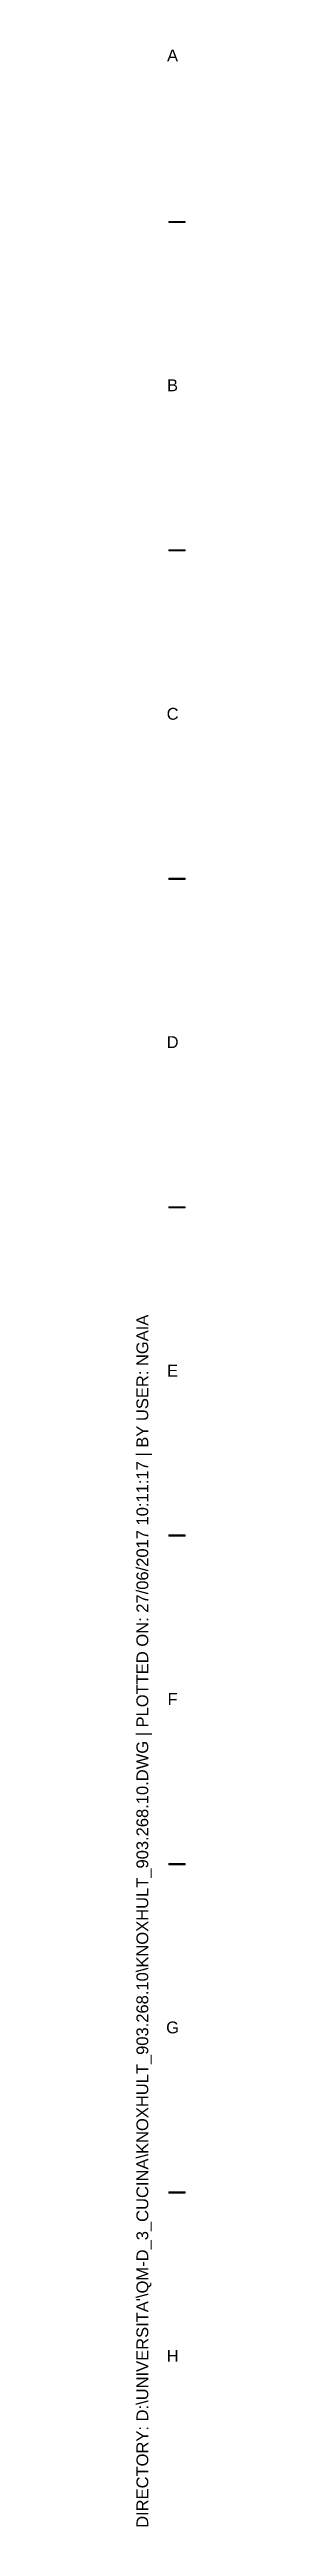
# Model space of a CAD drawing. Header units: centimetres. Extents: x -9.9 to 12.1, y -14.8 to 2.1.
# Drawn here: x 5.961 to 5.999, y -13.112 to -11.227 of the extents above; entities that cross this region are included whole.
import ezdxf

# ---------------------------------------------------------------- set-up
doc = ezdxf.new("R2010")
doc.units = ezdxf.units.CM
doc.header["$MEASUREMENT"] = 0
for name, color, linetype, lineweight in [('PDF _Geometria_Num_Penna__7', 7, 'Continuous', 18), ('PDF _Riempimenti solidi_Num_Penna__7', 7, 'Continuous', 18), ('PDF _Testo_Num_Penna__7', 7, 'Continuous', 18)]:
    doc.layers.add(name, color=color, linetype=linetype, lineweight=lineweight)
doc.styles.add('GENERATED_STYLE_1', font='Arial.ttf')

msp = doc.modelspace()

# ---------------------------------------------------------------- texts
at = {"layer": 'PDF _Testo_Num_Penna__7', "color": 7, "linetype": 'Continuous', "lineweight": 18, "char_height": 0.009, "attachment_point": 7, "style": 'GENERATED_STYLE_1'}
for s, insert in [('\\A1;A', (5.985, -11.2358)), ('\\A1;B', (5.985, -11.4869)), ('\\A1;C', (5.9847, -11.7371)), ('\\A1;D', (5.9847, -11.9869)), ('\\A1;E', (5.985, -12.237)), ('\\A1;F', (5.9854, -12.487)), ('\\A1;G', (5.9843, -12.7371)), ('\\A1;H', (5.9847, -12.987))]:
    msp.add_mtext(s, dxfattribs=dict(at, insert=insert))
at = {"layer": 'PDF _Testo_Num_Penna__7', "color": 7, "linetype": 'Continuous', "lineweight": 18, "insert": (5.9734, -13.1134), "char_height": 0.0090004, "attachment_point": 7, "rotation": 90, "style": 'GENERATED_STYLE_1'}
msp.add_mtext("\\A1;DIRECTORY: D:\\\\UNIVERSITA'\\\\QM-D_3_CUCINA\\\\KNOXHULT_903.268.10\\\\KNOXHULT_903.268.10.DWG | PLOTTED ON: 27/06/2017 10:11:17 | BY USER: NGAIA", dxfattribs=at)

# ---------------------------------------------------------------- hatches: boundary and pattern name
at = {"layer": 'PDF _Riempimenti solidi_Num_Penna__7', "linetype": 'Continuous', "lineweight": 18}
for points in [[(5.9863, -11.3576), (5.9863, -11.3585), (5.9988, -11.3576)], [(5.9863, -11.3585), (5.9988, -11.3585), (5.9988, -11.3576)], [(5.9863, -11.3576), (5.9863, -11.3585), (5.9988, -11.3576)], [(5.9863, -11.3585), (5.9988, -11.3585), (5.9988, -11.3576)], [(5.9863, -11.6076), (5.9863, -11.6085), (5.9988, -11.6076)], [(5.9863, -11.6085), (5.9988, -11.6085), (5.9988, -11.6076)], [(5.9863, -11.8576), (5.9863, -11.8585), (5.9988, -11.8576)], [(5.9863, -11.8585), (5.9988, -11.8585), (5.9988, -11.8576)], [(5.9863, -12.1077), (5.9863, -12.1085), (5.9988, -12.1077)], [(5.9863, -12.1085), (5.9988, -12.1085), (5.9988, -12.1077)], [(5.9863, -12.3576), (5.9863, -12.3585), (5.9988, -12.3576)], [(5.9863, -12.3585), (5.9988, -12.3585), (5.9988, -12.3576)], [(5.9863, -12.6077), (5.9863, -12.6086), (5.9988, -12.6077)], [(5.9863, -12.6086), (5.9988, -12.6086), (5.9988, -12.6077)], [(5.9863, -12.8577), (5.9863, -12.8586), (5.9988, -12.8577)], [(5.9863, -12.8586), (5.9988, -12.8586), (5.9988, -12.8577)]]:
    msp.add_hatch(color=7, dxfattribs=at).paths.add_polyline_path(points)

# ---------------------------------------------------------------- linework, layer by layer
at = {"layer": 'PDF _Geometria_Num_Penna__7', "color": 7, "linetype": 'Continuous', "lineweight": 18, "flags": 128}
for points in [[(5.9988, -11.3585), (5.9988, -11.3576), (5.9863, -11.3585)], [(5.9988, -11.3576), (5.9863, -11.3585), (5.9863, -11.3576)], [(5.9988, -11.3585), (5.9988, -11.3576), (5.9863, -11.3585)], [(5.9988, -11.3576), (5.9863, -11.3585), (5.9863, -11.3576)], [(5.9988, -11.6085), (5.9988, -11.6076), (5.9863, -11.6085)], [(5.9988, -11.6076), (5.9863, -11.6085), (5.9863, -11.6076)], [(5.9988, -11.8585), (5.9988, -11.8576), (5.9863, -11.8585)], [(5.9988, -11.8576), (5.9863, -11.8585), (5.9863, -11.8576)], [(5.9988, -12.1085), (5.9988, -12.1077), (5.9863, -12.1085)], [(5.9988, -12.1077), (5.9863, -12.1085), (5.9863, -12.1077)], [(5.9988, -12.3585), (5.9988, -12.3576), (5.9863, -12.3585)], [(5.9988, -12.3576), (5.9863, -12.3585), (5.9863, -12.3576)], [(5.9988, -12.6086), (5.9988, -12.6077), (5.9863, -12.6086)], [(5.9988, -12.6077), (5.9863, -12.6086), (5.9863, -12.6077)], [(5.9988, -12.8586), (5.9988, -12.8577), (5.9863, -12.8586)], [(5.9988, -12.8577), (5.9863, -12.8586), (5.9863, -12.8577)]]:
    msp.add_lwpolyline(points, close=True, dxfattribs=at)

msp.set_redraw_order([(e.dxf.handle, doc.entitydb.next_handle()) for e in msp.query("TEXT MTEXT ATTDEF DIMENSION ARC_DIMENSION")])  # texts and dimensions are drawn at this point

doc.saveas('drawing.dxf')
